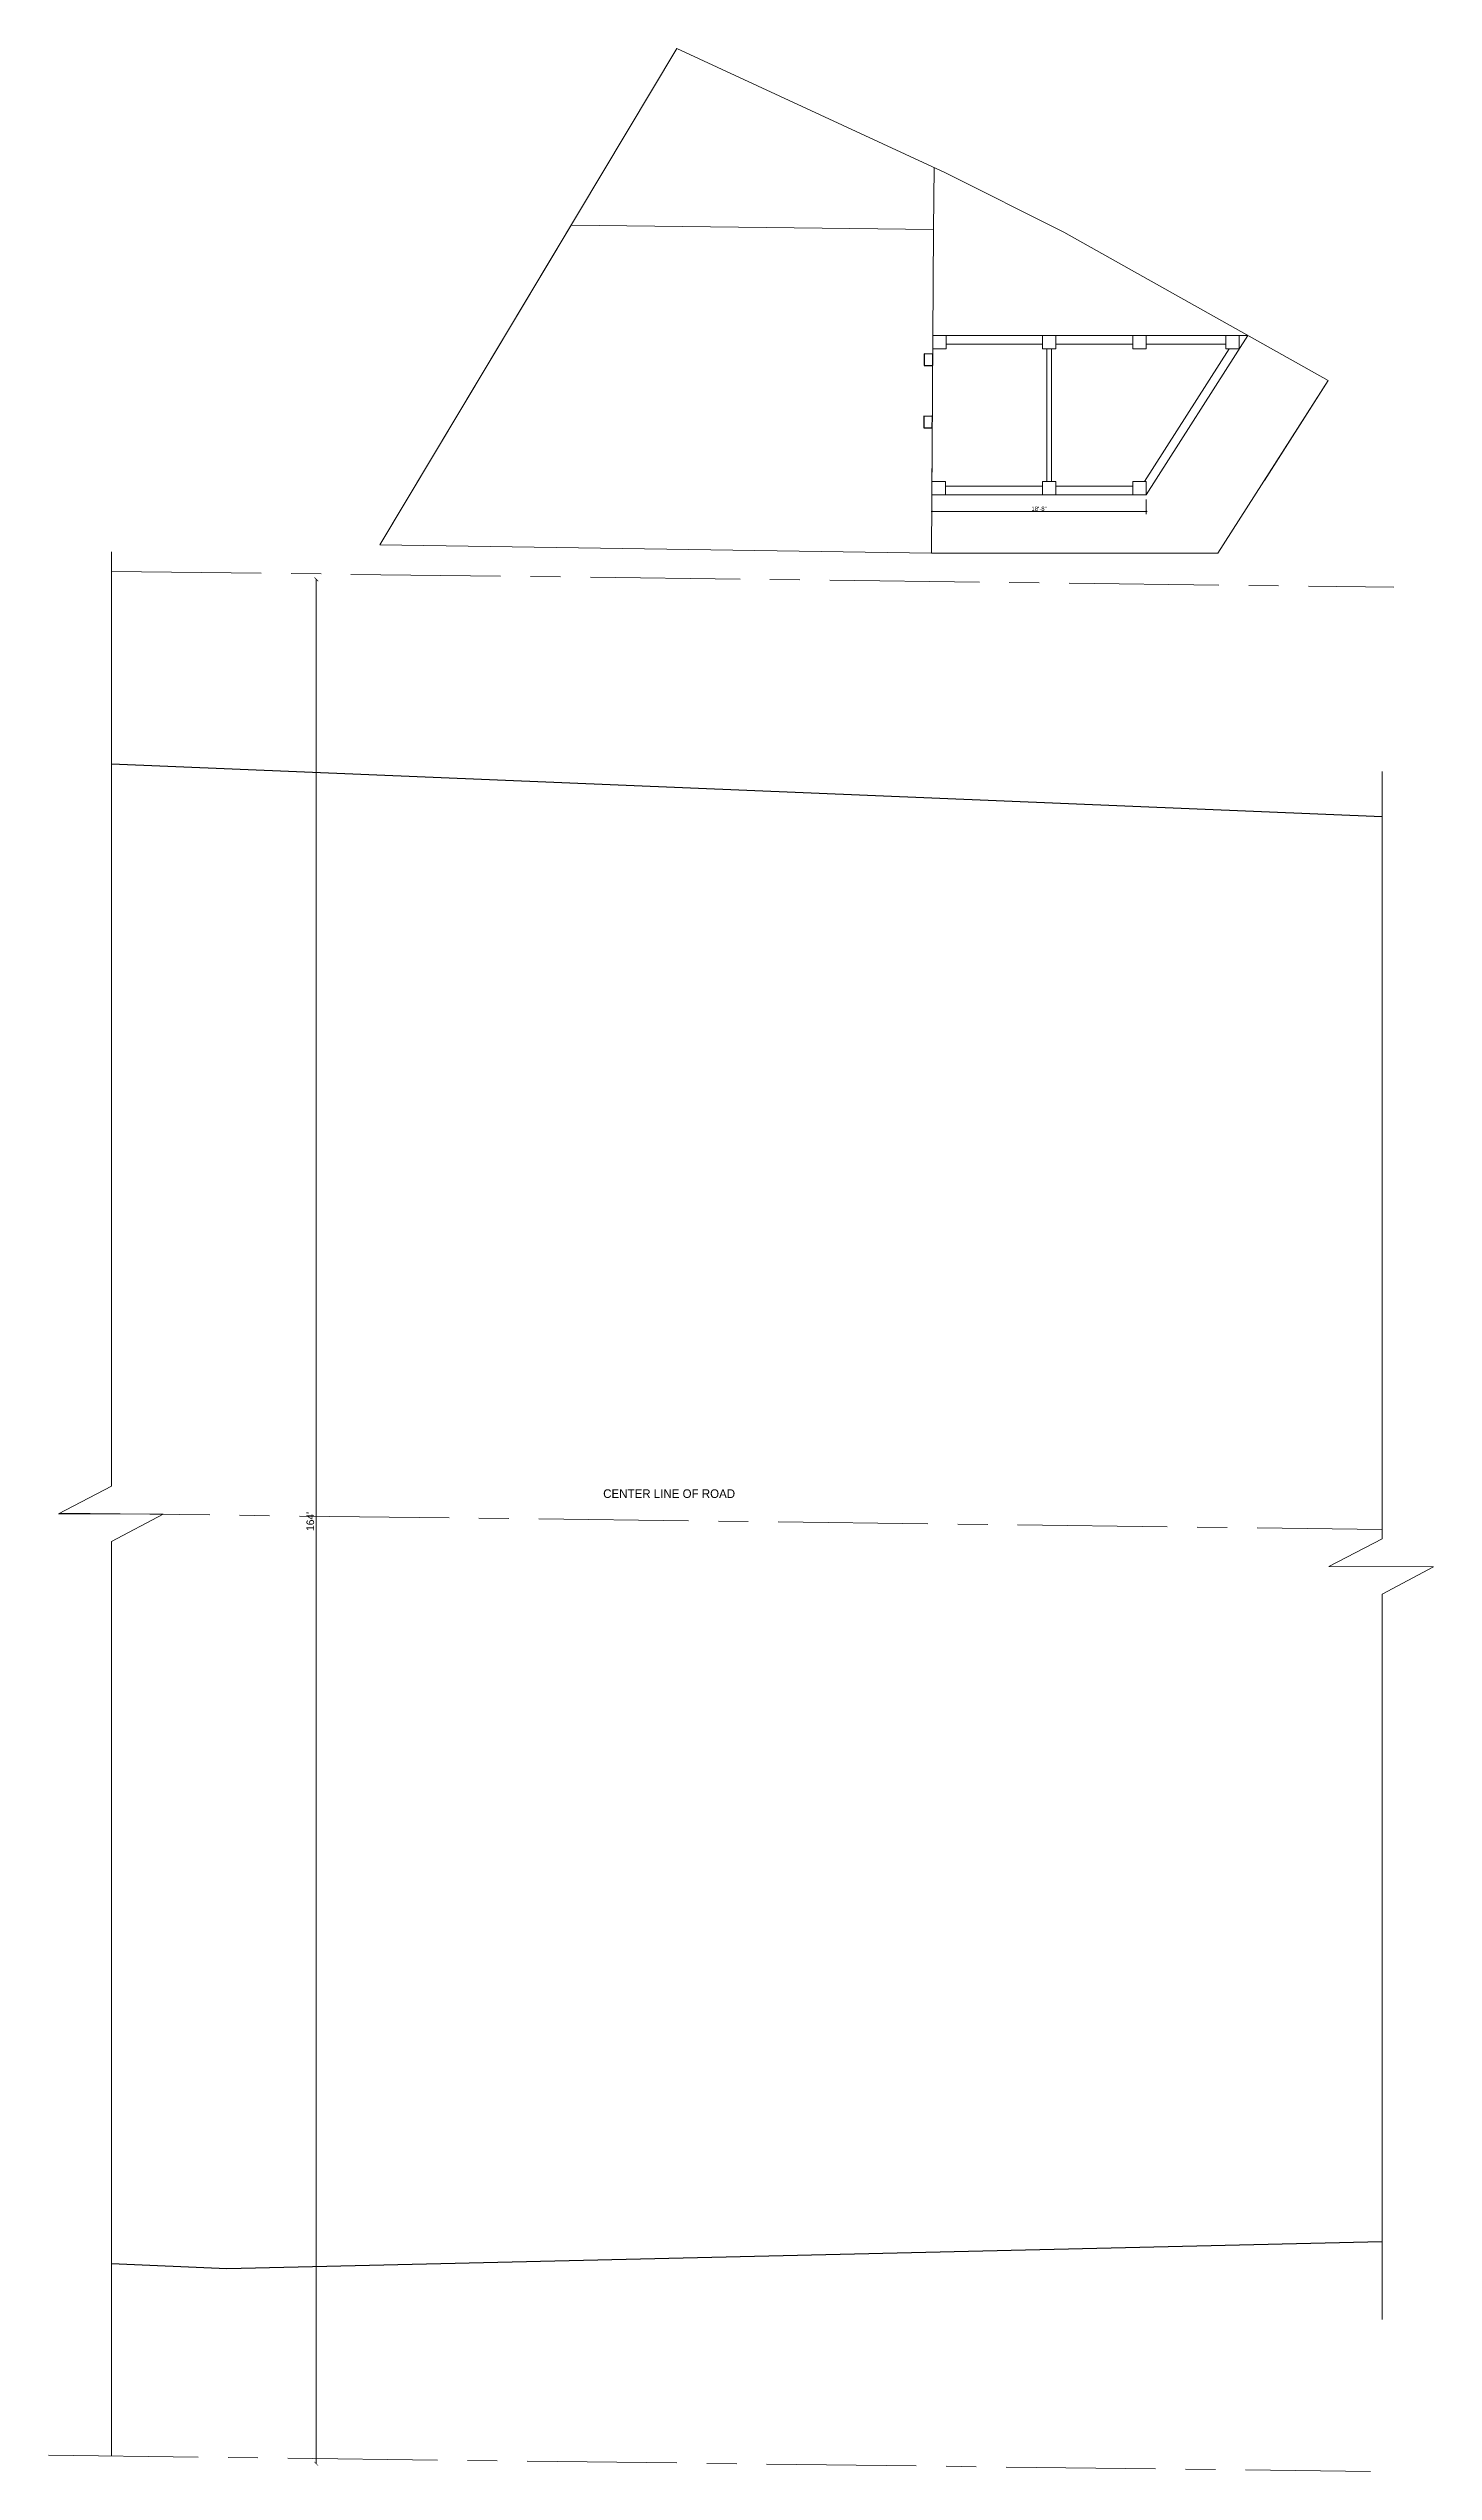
# Model space of a CAD drawing. Header units: inches. Extents: x 4069 to 291496, y -47643 to 12535.
# Drawn here: x 60106 to 61552, y 10004 to 12535 of the extents above; entities that cross this region are included whole.
import ezdxf

# ---------------------------------------------------------------- set-up
doc = ezdxf.new("R2010")
doc.units = ezdxf.units.IN
doc.header["$LTSCALE"] = 5
doc.header["$MEASUREMENT"] = 0
doc.linetypes.add('CENTER', pattern=[2, 1.25, -0.25, 0.25, -0.25])
doc.layers.add('A-WALL', color=7, linetype='Continuous', lineweight=9)
doc.layers.add('DOOR', color=62, linetype='Continuous', lineweight=0)
for name, color, linetype in [('DIM', 5, 'Continuous'), ('TEXT', 6, 'Continuous'), ('WALL', 7, 'Continuous')]:
    doc.layers.add(name, color=color, linetype=linetype)
doc.layers.add('dim line', color=7, linetype='Continuous', lineweight=15, true_color=0xfab2b2)
doc.styles.get("Standard").update_dxf_attribs({"font": 'arial.ttf'})
doc.styles.add('tt', font='stylu.ttf', dxfattribs={"height": 8})
doc.dimstyles.new('Copy(2) of STANDARD', dxfattribs={"dimtxt": 2, "dimasz": 4, "dimexe": 0, "dimexo": 0, "dimgap": 2, "dimtad": 1, "dimdec": 0, "dimzin": 0, "dimdsep": 46, "dimlunit": 3, "dimtxsty": 'tt', "dimblk": 'ARCHTICK', "dimcen": 0.0505, "dimse1": 1, "dimse2": 1, "dimclrd": 5, "dimclre": 5, "dimclrt": 7, "dimadec": 1, "dimazin": 0, "dimtm": 1e-09, "dimtfac": 1, "dimtdec": 0, "dimtofl": 0, "dimtmove": 1, "dimatfit": 3, "dimfxl": 1, "dimtolj": 2, "dimtzin": 0, "dimlwd": 13, "dimarcsym": 0})
doc.dimstyles.new('Standard$0', dxfattribs={"dimtxt": 6, "dimasz": 4, "dimexe": 3, "dimexo": 6, "dimgap": 3, "dimtad": 1, "dimdec": 1, "dimzin": 0, "dimdsep": 46, "dimlunit": 4, "dimtxsty": 'Standard', "dimcen": 0.09, "dimclrd": 6, "dimclre": 6, "dimclrt": 7, "dimadec": 0, "dimazin": 0, "dimtfac": 1, "dimtdec": 1, "dimtix": 1, "dimtofl": 0, "dimtmove": 1, "dimatfit": 3, "dimfxl": 1, "dimtolj": 1, "dimtzin": 0, "dimlwd": 18, "dimlwe": 18, "dimarcsym": 0})

# ---------------------------------------------------------------- blocks, each defined once
blk = doc.blocks.new('_ArchTick')
at = {"color": 0, "linetype": 'ByBlock', "const_width": 0.15}
blk.add_lwpolyline([(-0.5, -0.5), (0.5, 0.5)], dxfattribs=at)
blk = doc.blocks.new('*D1904')
at = {"layer": 'Defpoints', "color": 0, "ltscale": 5, "transparency": 16777216}
for p in [(60841.1, 11980.2), (60385.4, 10012.3), (60816.9, 10012.3)]:
    blk.add_point(p, dxfattribs=at)
at = {"layer": 'DIM', "color": 5, "lineweight": 13, "ltscale": 5, "transparency": 16777216}
blk.add_line((60385.4, 11980.2), (60385.4, 10012.3), dxfattribs=at)
at = {"layer": 'DIM', "color": 5, "lineweight": 13, "ltscale": 5, "transparency": 16777216, "xscale": 4, "yscale": 4, "zscale": 4}
for p, rotation in [((60385.4, 11980.2), 90), ((60385.4, 10012.3), 270)]:
    blk.add_blockref('_ArchTick', p, dxfattribs=dict(at, rotation=rotation))
at = {"layer": 'DIM', "color": 7, "ltscale": 5, "transparency": 16777216, "insert": (60379.2, 10996.3), "char_height": 8, "attachment_point": 5, "rotation": 90, "style": 'tt'}
blk.add_mtext("\\A2;164'", dxfattribs=at)
blk = doc.blocks.new('oblique')
at = {"color": 0, "lineweight": -2}
blk.add_line((0.25, 0.25), (-0.25, -0.25), dxfattribs=at)
at = {"layer": 'dim line', "lineweight": 9}
for p, q in [((-0.4375, 0), (0.4375, 0)), ((0, 0.4375), (0, -0.4375))]:
    blk.add_line(p, q, dxfattribs=at)
blk = doc.blocks.new('*D1906')
at = {"layer": 'A-WALL', "color": 47, "lineweight": 0, "ltscale": 5, "transparency": 16777216}
for p, q in [((61028.3, 12063.4), (61028.3, 12048.1)), ((61252.1, 12063.4), (61252.1, 12048.1))]:
    blk.add_line(p, q, dxfattribs=at)
at = {"layer": 'A-WALL', "color": 33, "lineweight": 0, "ltscale": 5, "transparency": 16777216}
blk.add_line((61028.3, 12051.1), (61252.1, 12051.1), dxfattribs=at)
at = {"layer": 'Defpoints', "color": 0, "ltscale": 5, "transparency": 16777216}
for p in [(61028.3, 12068.4), (61252.1, 12068.4), (61252.1, 12051.1)]:
    blk.add_point(p, dxfattribs=at)
at = {"layer": 'A-WALL', "color": 33, "lineweight": 0, "ltscale": 5, "transparency": 16777216, "xscale": 2, "yscale": 2, "zscale": 2, "rotation": 180}
blk.add_blockref('oblique', (61028.3, 12051.1), dxfattribs=at)
at = {"layer": 'A-WALL', "color": 33, "lineweight": 0, "ltscale": 5, "transparency": 16777216, "xscale": 2, "yscale": 2, "zscale": 2}
blk.add_blockref('oblique', (61252.1, 12051.1), dxfattribs=at)
at = {"layer": 'A-WALL', "color": 7, "ltscale": 5, "transparency": 16777216, "insert": (61140.2, 12053.9), "char_height": 4.5, "attachment_point": 5}
blk.add_mtext('\\A1;18\'-8"', dxfattribs=at)
blk = doc.blocks.new('_OBLIQUE')
at = {"color": 0, "linetype": 'ByBlock'}
blk.add_line((-0.5, -0.5), (0.5, 0.5), dxfattribs=at)

msp = doc.modelspace()

# ---------------------------------------------------------------- linework, layer by layer
for p, q in [((60171.69686, 11787.61343, -31.2793), (61498.45137, 11732.63871, -59.12383)), ((61498.45137, 10243.90098, 1.516), (60292.0466, 10215.8257, 1.516)), ((60292.0466, 10215.8257, 1.516), (60171.69686, 10220.99231, 1.516))]:
    msp.add_line(p, q)
at = {"layer": 'A-WALL', "ltscale": 5}
for p, q in [((61030.07744, 12345.39073), (61030.50126, 12410.30189)), ((61029.35547, 12225.81462), (61029.2967, 12225.81462)), ((61358.1664, 12234.81462), (61029.35547, 12234.81462)), ((61143.82112, 12225.81462), (61043.35547, 12225.81462)), ((61238.08212, 12225.81462), (61157.82112, 12225.81462)), ((61335.24193, 12225.81462), (61252.08212, 12225.81462)), ((61148.32112, 12082.39793), (61148.32112, 12220.81462)), ((61153.32112, 12082.39793), (61153.32112, 12220.81462)), ((61250.33349, 12082.39793), (61338.56884, 12220.81462)), ((61375.48602, 12083.39107), (61441.99829, 12187.7303)), ((61042.3603, 12077.39793), (61143.82112, 12077.39793)), ((61157.82112, 12077.39793), (61238.08212, 12077.39793))]:
    msp.add_line(p, q, dxfattribs=at)
at = {"layer": 'A-WALL', "linetype": 'CENTER', "ltscale": 25}
for p, q in [((60171.69686, 11988.4407), (61510.57258, 11971.94677)), ((60117.87715, 11005.02906), (61498.45137, 10988.02143)), ((60105.75593, 10021.10371), (61486.33015, 10004.09608))]:
    msp.add_line(p, q, dxfattribs=at)
at = {"layer": 'A-WALL', "ltscale": 5, "elevation": -58.16904}
for points in [[(60762.06099, 12534.5794), (60451.93547, 12016.04182), (61027.87061, 12007.39793), (61327.0433, 12007.39793), (61441.99829, 12187.7303), (61165.9044, 12342.7989), (61042.53932, 12404.72873)], [(61238.08212, 12234.81462), (61252.08212, 12234.81462), (61252.08212, 12220.81462), (61238.08212, 12220.81462)], [(61335.24193, 12234.81462), (61349.24193, 12234.81462), (61349.24193, 12220.81462), (61335.24193, 12220.81462)]]:
    msp.add_lwpolyline(points, close=True, dxfattribs=at)
at = {"layer": 'A-WALL', "ltscale": 5}
for points in [[(61358.1664, 12234.81462), (61029.35547, 12234.81462), (61028.26889, 12068.39793), (61252.08212, 12068.39793)], [(61029.35547, 12234.81462), (61043.35547, 12234.81462), (61043.35547, 12220.81462), (61029.35547, 12220.81462)], [(61143.82112, 12234.81462), (61157.82112, 12234.81462), (61157.82112, 12220.81462), (61143.82112, 12220.81462)], [(61028.3603, 12082.39793), (61042.3603, 12082.39793), (61042.3603, 12068.39793), (61028.3603, 12068.39793)], [(61143.82112, 12082.39793), (61157.82112, 12082.39793), (61157.82112, 12068.39793), (61143.82112, 12068.39793)], [(61238.08212, 12082.39793), (61252.08212, 12082.39793), (61252.08212, 12068.39793), (61238.08212, 12068.39793)]]:
    msp.add_lwpolyline(points, close=True, dxfattribs=at)
at = {"layer": 'A-WALL', "linetype": 'Continuous', "ltscale": 5}
for points, elevation in [([(60171.69686, 12008.91402), (60171.69686, 11033.04354), (60116.10714, 11004.10772), (60225.37008, 11003.85772), (60171.69686, 10975.24875), (60171.69686, 10020.29137)], -31.2793), ([(61498.45137, 11779.48757), (61498.45137, 10978.06883), (61442.86164, 10949.13301), (61552.12458, 10948.88301), (61498.45137, 10920.27403), (61498.45137, 10162.83774)], -59.12383)]:
    msp.add_lwpolyline(points, dxfattribs=dict(at, elevation=elevation))
at = {"layer": 'DOOR', "lineweight": 13, "elevation": -58.16904}
msp.add_lwpolyline([(60451.93547, 12016.04182), (61027.87061, 12007.39793), (61030.07744, 12345.39073), (60651.60212, 12349.88943)], close=True, dxfattribs=at)
at = {"layer": 'WALL', "color": 2, "linetype": 'ByBlock', "ltscale": 5, "elevation": -58.16904}
for points in [[(61020.2292, 12215.50515), (61020.15085, 12203.50518), (61029.15029, 12203.39107), (61029.22864, 12215.39104)], [(61019.8048, 12150.50531), (61019.72645, 12138.50534), (61028.72589, 12138.39122), (61028.80424, 12150.39119)]]:
    msp.add_lwpolyline(points, close=True, dxfattribs=at)

# ---------------------------------------------------------------- texts
at = {"layer": 'TEXT', "lineweight": 70, "style": 'tt'}
msp.add_text('CENTER LINE OF ROAD ', height=9, dxfattribs=at).set_placement((60685.03411, 11020.83395, -58.16904))

# ---------------------------------------------------------------- dimensions: what is measured, and where the dimension line sits
at = {"layer": 'A-WALL', "ltscale": 5}
dim = msp.add_linear_dim(base=(61252.08212, 12051.13815), p1=(61028.26889, 12068.39793), p2=(61252.08212, 12068.39793), dimstyle='Standard$0', override={"dimtxt": 4.5, "dimasz": 2, "dimexo": 5, "dimgap": 0.5, "dimdec": 0, "dimzin": 12, "dimpost": '\\X', "dimblk": 'oblique', "dimcen": 3, "dimclrd": 33, "dimclre": 47, "dimtfac": 0.5, "dimtdec": 0, "dimfxl": 3, "dimlwd": 0, "dimlwe": 0}, dxfattribs=at)
dim.commit()
dim.dimension.update_dxf_attribs({"geometry": '*D1906', "text_midpoint": (61140.1755, 12053.93573)})
at = {"layer": 'DIM', "ltscale": 5}
dim = msp.add_linear_dim(base=(60385.37352, 10012.34305), p1=(60841.13472, 11980.19373), p2=(60816.89229, 10012.34305), angle=90, dimstyle='Copy(2) of STANDARD', dxfattribs=at)
dim.commit()
dim.dimension.update_dxf_attribs({"geometry": '*D1904', "text_midpoint": (60379.19489, 10996.26839)})

doc.saveas('drawing.dxf')
